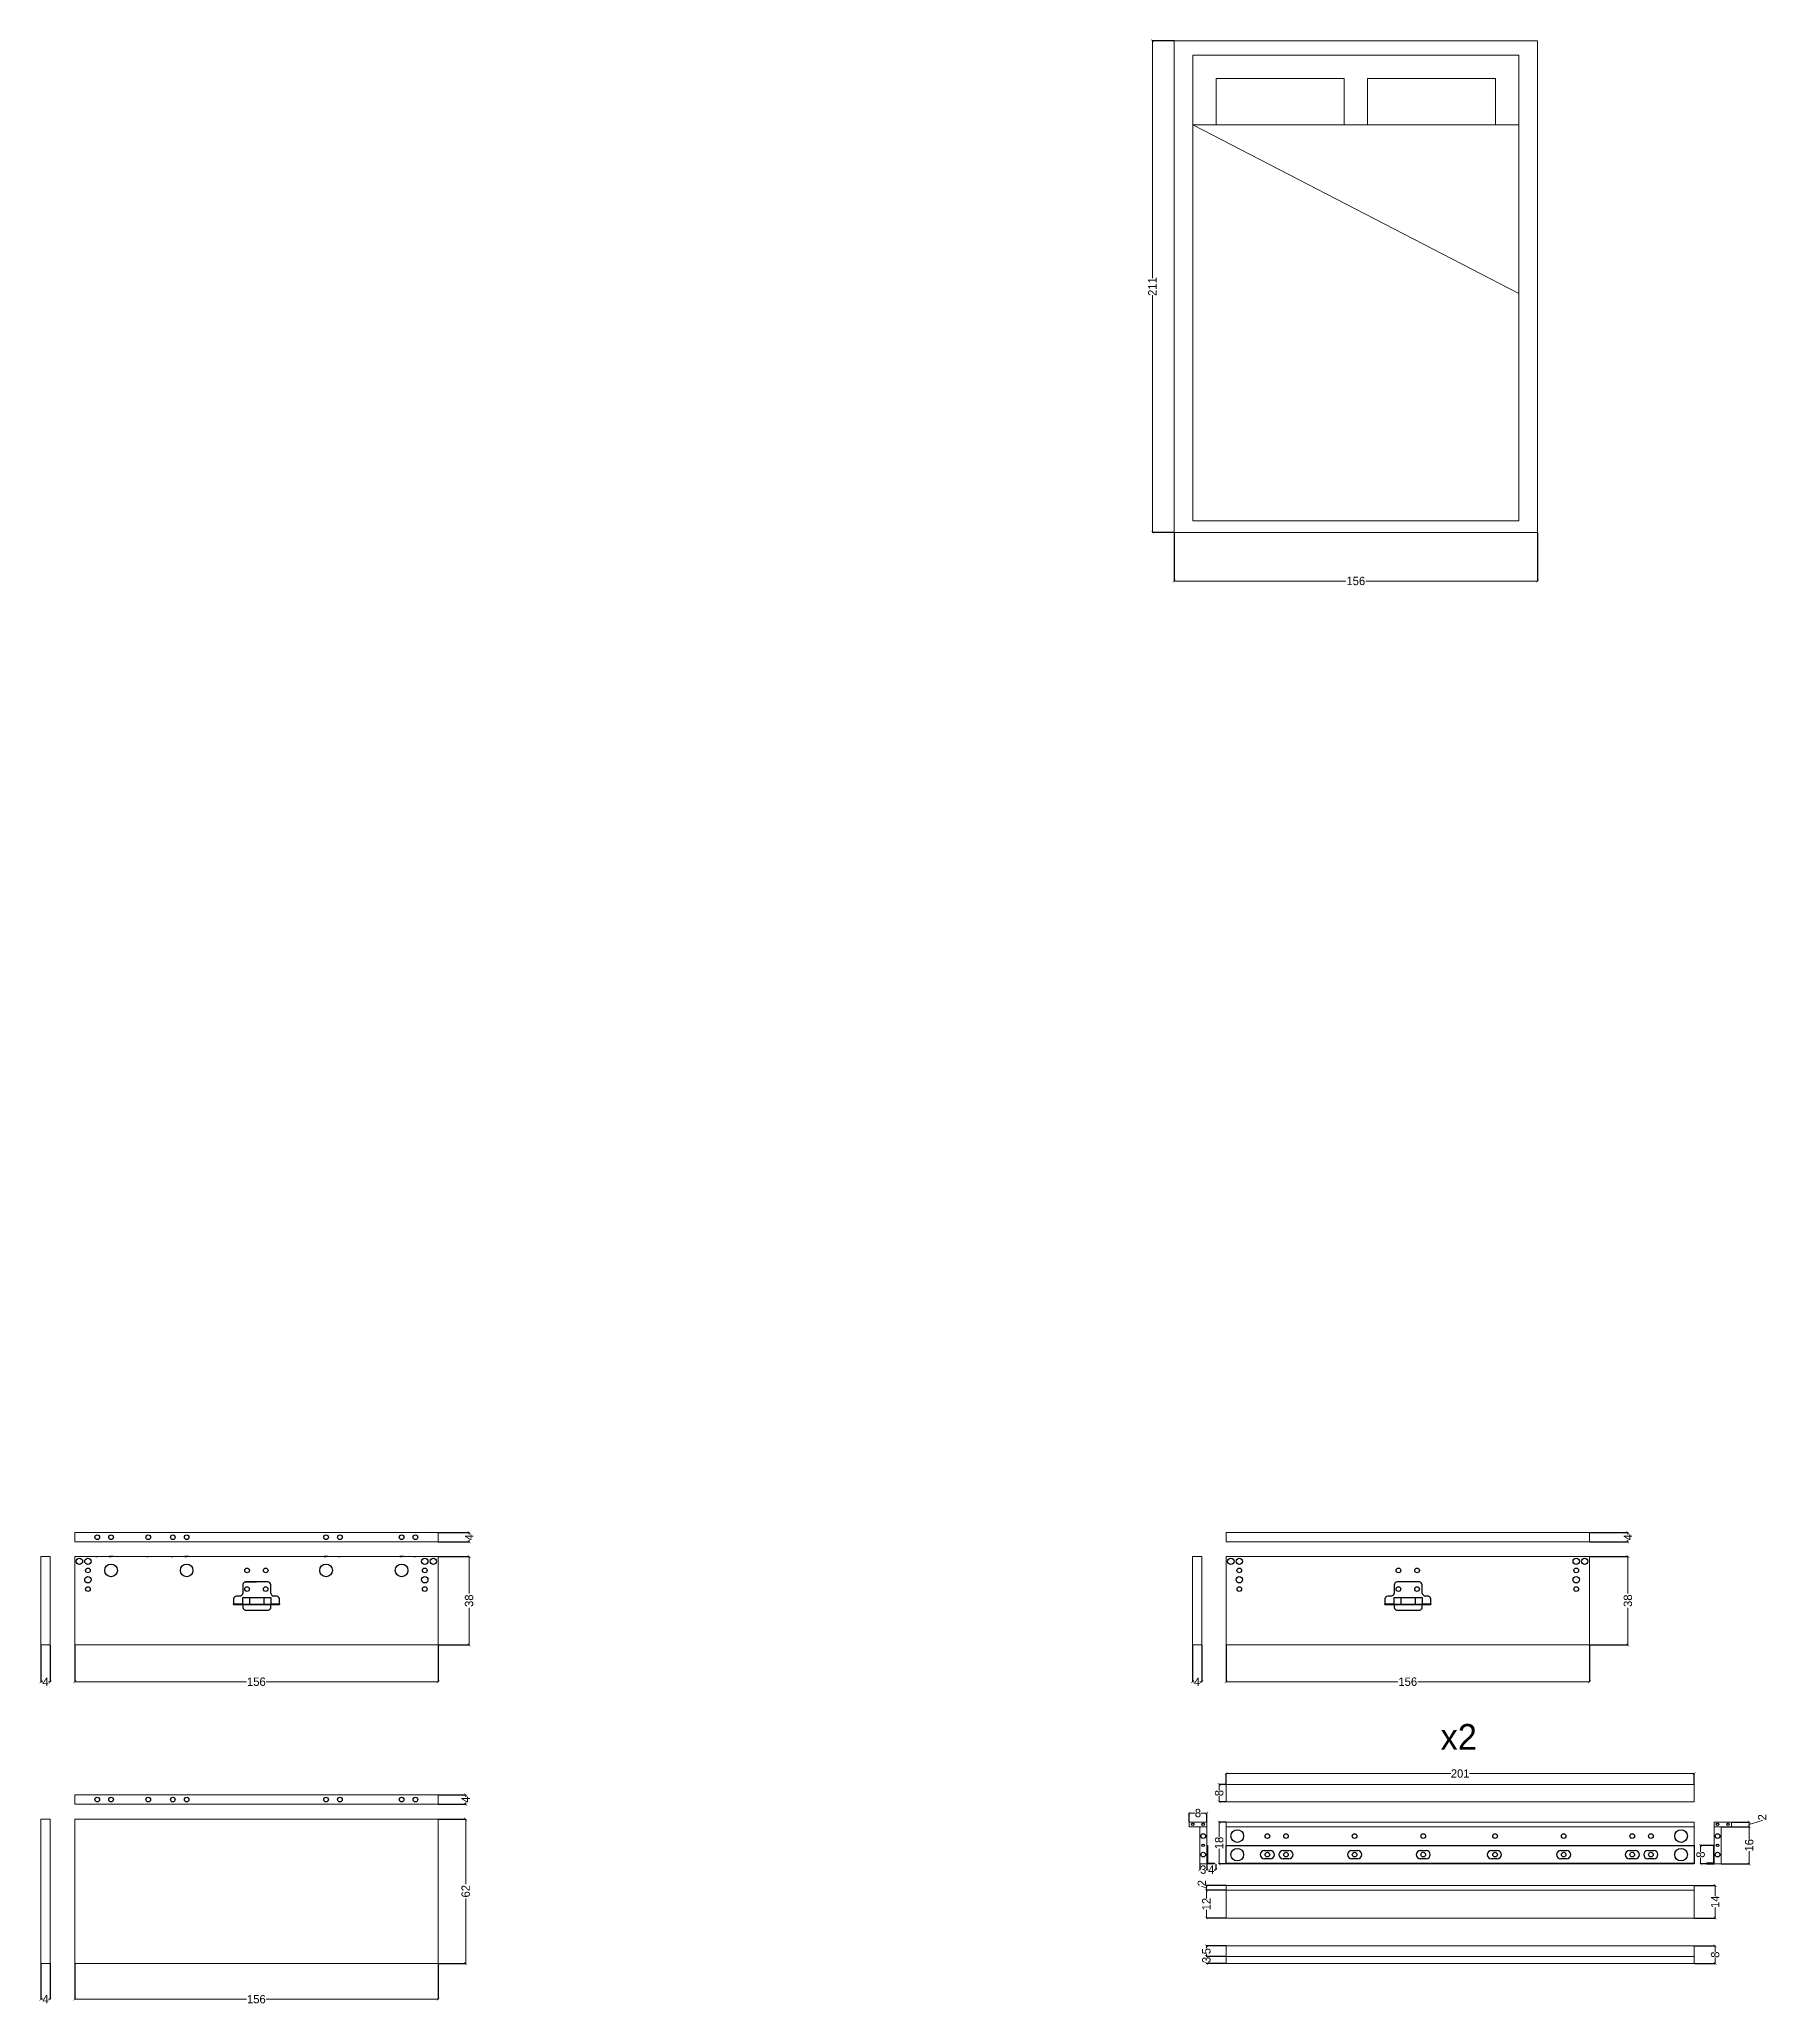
# Model space of a CAD drawing. Header units: inches. Extents: x 212 to 1886, y 195 to 1060.
# Drawn here: x 212 to 954, y 195 to 1039 of the extents above; entities that cross this region are included whole.
import ezdxf

# ---------------------------------------------------------------- set-up
doc = ezdxf.new("R2010")
doc.units = ezdxf.units.IN
doc.header["$MEASUREMENT"] = 0
doc.layers.get('DEFPOINTS').update_dxf_attribs({"color": 210})
for name, color, linetype, lineweight in [('A-FURN', 8, 'Continuous', 15), ('A-WALL-FULL', 7, 'Continuous', 18), ('Arredi', 3, 'Continuous', 30), ('G-ANNO-TEXT', 3, 'Continuous', 18), ('quota', 4, 'Continuous', 5)]:
    doc.layers.add(name, color=color, linetype=linetype, lineweight=lineweight)
doc.layers.get('0').off()
doc.dimstyles.new('quote', dxfattribs={"dimscale": 0.001, "dimtxt": 3600, "dimasz": 1200, "dimexe": 60, "dimexo": 40, "dimgap": 60, "dimtad": 0, "dimdec": 0, "dimzin": 0, "dimdsep": 46, "dimtxsty": 'Standard', "dimblk": 'ARCHTICK', "dimblk1": 'ARCHTICK', "dimblk2": 'ARCHTICK', "dimcen": 60, "dimclrd": 256, "dimclre": 256, "dimclrt": 256, "dimadec": 0, "dimazin": 0, "dimtfac": 1, "dimtdec": 0, "dimtmove": 1, "dimatfit": 3, "dimldrblk": 'ARCHTICK', "dimfxl": 1, "dimtolj": 1, "dimtzin": 0, "dimlwd": -1, "dimarcsym": 0})

msp = doc.modelspace()

# ---------------------------------------------------------------- texts
at = {"layer": 'quota', "insert": (814.06, 315.14), "char_height": 11.049, "attachment_point": 1}
msp.add_mtext_dynamic_manual_height_columns('x2', width=20.2137, gutter_width=1, heights=[0], dxfattribs=at)

# ---------------------------------------------------------------- blocks, each defined once
blk = doc.blocks.new('_ArchTick')
at = {"color": 0, "linetype": 'ByBlock', "const_width": 0.15}
blk.add_lwpolyline([(-0.5, -0.5), (0.5, 0.5)], dxfattribs=at)
blk = doc.blocks.new('*D9')
at = {"layer": 'DEFPOINTS', "color": 0, "transparency": 16777216}
for p in [(227.64, 212.33), (383.64, 212.33), (383.64, 196.97)]:
    blk.add_point(p, dxfattribs=at)
at = {"layer": 'G-ANNO-TEXT', "lineweight": -2, "transparency": 16777216}
for p, q in [((227.64, 212.29), (227.64, 196.91)), ((383.64, 212.29), (383.64, 196.91))]:
    blk.add_line(p, q, dxfattribs=at)
at = {"layer": 'G-ANNO-TEXT', "transparency": 16777216}
for p, q in [((227.64, 196.97), (301.38, 196.97)), ((383.64, 196.97), (309.9, 196.97))]:
    blk.add_line(p, q, dxfattribs=at)
at = {"layer": 'G-ANNO-TEXT', "transparency": 16777216, "xscale": 1.2, "yscale": 1.2, "zscale": 1.2, "rotation": 180}
blk.add_blockref('_ArchTick', (227.64, 196.97), dxfattribs=at)
at = {"layer": 'G-ANNO-TEXT', "transparency": 16777216, "xscale": 1.2, "yscale": 1.2, "zscale": 1.2}
blk.add_blockref('_ArchTick', (383.64, 196.97), dxfattribs=at)
at = {"layer": 'G-ANNO-TEXT', "transparency": 16777216, "insert": (305.64, 196.97), "char_height": 3.6, "attachment_point": 5}
blk.add_mtext('\\A1;156', dxfattribs=at)
blk = doc.blocks.new('*D10')
at = {"layer": 'DEFPOINTS', "color": 0, "transparency": 16777216}
for p in [(383.64, 274.33), (383.64, 212.33), (395.51, 212.33)]:
    blk.add_point(p, dxfattribs=at)
at = {"layer": 'G-ANNO-TEXT', "lineweight": -2, "transparency": 16777216}
for p, q in [((383.68, 274.33), (395.57, 274.33)), ((383.68, 212.33), (395.57, 212.33))]:
    blk.add_line(p, q, dxfattribs=at)
at = {"layer": 'G-ANNO-TEXT', "transparency": 16777216}
for p, q in [((395.51, 274.33), (395.51, 246.39)), ((395.51, 212.33), (395.51, 240.27))]:
    blk.add_line(p, q, dxfattribs=at)
at = {"layer": 'G-ANNO-TEXT', "transparency": 16777216, "xscale": 1.2, "yscale": 1.2, "zscale": 1.2}
for p, rotation in [((395.51, 274.33), 90), ((395.51, 212.33), 270)]:
    blk.add_blockref('_ArchTick', p, dxfattribs=dict(at, rotation=rotation))
at = {"layer": 'G-ANNO-TEXT', "transparency": 16777216, "insert": (395.51, 243.33), "char_height": 3.6, "attachment_point": 5, "rotation": 90}
blk.add_mtext('\\A1;62', dxfattribs=at)
blk = doc.blocks.new('*D11')
at = {"layer": 'DEFPOINTS', "color": 0, "transparency": 16777216}
for p in [(383.64, 284.69), (383.64, 280.69), (395.51, 280.69)]:
    blk.add_point(p, dxfattribs=at)
at = {"layer": 'G-ANNO-TEXT', "lineweight": -2, "transparency": 16777216}
for p, q in [((383.68, 284.69), (395.57, 284.69)), ((383.68, 280.69), (395.57, 280.69))]:
    blk.add_line(p, q, dxfattribs=at)
at = {"layer": 'G-ANNO-TEXT', "transparency": 16777216}
for p, q in [((395.51, 284.69), (395.51, 283.95)), ((395.51, 280.69), (395.51, 281.43))]:
    blk.add_line(p, q, dxfattribs=at)
at = {"layer": 'G-ANNO-TEXT', "transparency": 16777216, "xscale": 1.2, "yscale": 1.2, "zscale": 1.2}
for p, rotation in [((395.51, 284.69), 90), ((395.51, 280.69), 270)]:
    blk.add_blockref('_ArchTick', p, dxfattribs=dict(at, rotation=rotation))
at = {"layer": 'G-ANNO-TEXT', "transparency": 16777216, "insert": (395.51, 282.69), "char_height": 3.6, "attachment_point": 5, "rotation": 90}
blk.add_mtext('\\A1;4', dxfattribs=at)
blk = doc.blocks.new('*D12')
at = {"layer": 'DEFPOINTS', "color": 0, "transparency": 16777216}
for p in [(213.12, 212.33), (217.12, 212.33), (217.12, 196.97)]:
    blk.add_point(p, dxfattribs=at)
at = {"layer": 'G-ANNO-TEXT', "lineweight": -2, "transparency": 16777216}
for p, q in [((213.12, 212.29), (213.12, 196.91)), ((217.12, 212.29), (217.12, 196.91))]:
    blk.add_line(p, q, dxfattribs=at)
at = {"layer": 'G-ANNO-TEXT', "transparency": 16777216}
for p, q in [((213.12, 196.97), (213.86, 196.97)), ((217.12, 196.97), (216.38, 196.97))]:
    blk.add_line(p, q, dxfattribs=at)
at = {"layer": 'G-ANNO-TEXT', "transparency": 16777216, "xscale": 1.2, "yscale": 1.2, "zscale": 1.2, "rotation": 180}
blk.add_blockref('_ArchTick', (213.12, 196.97), dxfattribs=at)
at = {"layer": 'G-ANNO-TEXT', "transparency": 16777216, "xscale": 1.2, "yscale": 1.2, "zscale": 1.2}
blk.add_blockref('_ArchTick', (217.12, 196.97), dxfattribs=at)
at = {"layer": 'G-ANNO-TEXT', "transparency": 16777216, "insert": (215.12, 196.97), "char_height": 3.6, "attachment_point": 5}
blk.add_mtext('\\A1;4', dxfattribs=at)
blk = doc.blocks.new('*D13')
at = {"layer": 'DEFPOINTS', "color": 0, "transparency": 16777216}
for p in [(227.64, 349.13), (383.64, 349.13), (383.64, 333.31)]:
    blk.add_point(p, dxfattribs=at)
at = {"layer": 'G-ANNO-TEXT', "lineweight": -2, "transparency": 16777216}
for p, q in [((227.64, 349.09), (227.64, 333.25)), ((383.64, 349.09), (383.64, 333.25))]:
    blk.add_line(p, q, dxfattribs=at)
at = {"layer": 'G-ANNO-TEXT', "transparency": 16777216}
for p, q in [((227.64, 333.31), (301.38, 333.31)), ((383.64, 333.31), (309.9, 333.31))]:
    blk.add_line(p, q, dxfattribs=at)
at = {"layer": 'G-ANNO-TEXT', "transparency": 16777216, "xscale": 1.2, "yscale": 1.2, "zscale": 1.2, "rotation": 180}
blk.add_blockref('_ArchTick', (227.64, 333.31), dxfattribs=at)
at = {"layer": 'G-ANNO-TEXT', "transparency": 16777216, "xscale": 1.2, "yscale": 1.2, "zscale": 1.2}
blk.add_blockref('_ArchTick', (383.64, 333.31), dxfattribs=at)
at = {"layer": 'G-ANNO-TEXT', "transparency": 16777216, "insert": (305.64, 333.31), "char_height": 3.6, "attachment_point": 5}
blk.add_mtext('\\A1;156', dxfattribs=at)
blk = doc.blocks.new('*D14')
at = {"layer": 'DEFPOINTS', "color": 0, "transparency": 16777216}
for p in [(213.17, 349.13), (217.17, 349.13), (217.17, 333.31)]:
    blk.add_point(p, dxfattribs=at)
at = {"layer": 'G-ANNO-TEXT', "lineweight": -2, "transparency": 16777216}
for p, q in [((213.17, 349.09), (213.17, 333.25)), ((217.17, 349.09), (217.17, 333.25))]:
    blk.add_line(p, q, dxfattribs=at)
at = {"layer": 'G-ANNO-TEXT', "transparency": 16777216}
for p, q in [((213.17, 333.31), (213.91, 333.31)), ((217.17, 333.31), (216.43, 333.31))]:
    blk.add_line(p, q, dxfattribs=at)
at = {"layer": 'G-ANNO-TEXT', "transparency": 16777216, "xscale": 1.2, "yscale": 1.2, "zscale": 1.2, "rotation": 180}
blk.add_blockref('_ArchTick', (213.17, 333.31), dxfattribs=at)
at = {"layer": 'G-ANNO-TEXT', "transparency": 16777216, "xscale": 1.2, "yscale": 1.2, "zscale": 1.2}
blk.add_blockref('_ArchTick', (217.17, 333.31), dxfattribs=at)
at = {"layer": 'G-ANNO-TEXT', "transparency": 16777216, "insert": (215.17, 333.31), "char_height": 3.6, "attachment_point": 5}
blk.add_mtext('\\A1;4', dxfattribs=at)
blk = doc.blocks.new('*D15')
at = {"layer": 'DEFPOINTS', "color": 0, "transparency": 16777216}
for p in [(383.64, 387.13), (383.64, 349.13), (396.97, 349.13)]:
    blk.add_point(p, dxfattribs=at)
at = {"layer": 'G-ANNO-TEXT', "lineweight": -2, "transparency": 16777216}
for p, q in [((383.68, 387.13), (397.03, 387.13)), ((383.68, 349.13), (397.03, 349.13))]:
    blk.add_line(p, q, dxfattribs=at)
at = {"layer": 'G-ANNO-TEXT', "transparency": 16777216}
for p, q in [((396.97, 387.13), (396.97, 371.19)), ((396.97, 349.13), (396.97, 365.07))]:
    blk.add_line(p, q, dxfattribs=at)
at = {"layer": 'G-ANNO-TEXT', "transparency": 16777216, "xscale": 1.2, "yscale": 1.2, "zscale": 1.2}
for p, rotation in [((396.97, 387.13), 90), ((396.97, 349.13), 270)]:
    blk.add_blockref('_ArchTick', p, dxfattribs=dict(at, rotation=rotation))
at = {"layer": 'G-ANNO-TEXT', "transparency": 16777216, "insert": (396.97, 368.13), "char_height": 3.6, "attachment_point": 5, "rotation": 90}
blk.add_mtext('\\A1;38', dxfattribs=at)
blk = doc.blocks.new('*D16')
at = {"layer": 'DEFPOINTS', "color": 0, "transparency": 16777216}
for p in [(383.64, 397.37), (383.64, 393.37), (396.97, 393.37)]:
    blk.add_point(p, dxfattribs=at)
at = {"layer": 'G-ANNO-TEXT', "lineweight": -2, "transparency": 16777216}
for p, q in [((383.68, 397.37), (397.03, 397.37)), ((383.68, 393.37), (397.03, 393.37))]:
    blk.add_line(p, q, dxfattribs=at)
at = {"layer": 'G-ANNO-TEXT', "transparency": 16777216}
for p, q in [((396.97, 397.37), (396.97, 396.63)), ((396.97, 393.37), (396.97, 394.11))]:
    blk.add_line(p, q, dxfattribs=at)
at = {"layer": 'G-ANNO-TEXT', "transparency": 16777216, "xscale": 1.2, "yscale": 1.2, "zscale": 1.2}
for p, rotation in [((396.97, 397.37), 90), ((396.97, 393.37), 270)]:
    blk.add_blockref('_ArchTick', p, dxfattribs=dict(at, rotation=rotation))
at = {"layer": 'G-ANNO-TEXT', "transparency": 16777216, "insert": (396.97, 395.37), "char_height": 3.6, "attachment_point": 5, "rotation": 90}
blk.add_mtext('\\A1;4', dxfattribs=at)
blk = doc.blocks.new('*D17')
at = {"layer": 'DEFPOINTS', "color": 0, "transparency": 16777216}
for p in [(721.98, 349.13), (877.98, 349.13), (877.98, 333.31)]:
    blk.add_point(p, dxfattribs=at)
at = {"layer": 'G-ANNO-TEXT', "lineweight": -2, "transparency": 16777216}
for p, q in [((721.98, 349.09), (721.98, 333.25)), ((877.98, 349.09), (877.98, 333.25))]:
    blk.add_line(p, q, dxfattribs=at)
at = {"layer": 'G-ANNO-TEXT', "transparency": 16777216}
for p, q in [((721.98, 333.31), (795.72, 333.31)), ((877.98, 333.31), (804.24, 333.31))]:
    blk.add_line(p, q, dxfattribs=at)
at = {"layer": 'G-ANNO-TEXT', "transparency": 16777216, "xscale": 1.2, "yscale": 1.2, "zscale": 1.2, "rotation": 180}
blk.add_blockref('_ArchTick', (721.98, 333.31), dxfattribs=at)
at = {"layer": 'G-ANNO-TEXT', "transparency": 16777216, "xscale": 1.2, "yscale": 1.2, "zscale": 1.2}
blk.add_blockref('_ArchTick', (877.98, 333.31), dxfattribs=at)
at = {"layer": 'G-ANNO-TEXT', "transparency": 16777216, "insert": (799.98, 333.31), "char_height": 3.6, "attachment_point": 5}
blk.add_mtext('\\A1;156', dxfattribs=at)
blk = doc.blocks.new('*D18')
at = {"layer": 'DEFPOINTS', "color": 0, "transparency": 16777216}
for p in [(707.51, 349.13), (711.51, 349.13), (711.51, 333.31)]:
    blk.add_point(p, dxfattribs=at)
at = {"layer": 'G-ANNO-TEXT', "lineweight": -2, "transparency": 16777216}
for p, q in [((707.51, 349.09), (707.51, 333.25)), ((711.51, 349.09), (711.51, 333.25))]:
    blk.add_line(p, q, dxfattribs=at)
at = {"layer": 'G-ANNO-TEXT', "transparency": 16777216}
for p, q in [((707.51, 333.31), (708.25, 333.31)), ((711.51, 333.31), (710.77, 333.31))]:
    blk.add_line(p, q, dxfattribs=at)
at = {"layer": 'G-ANNO-TEXT', "transparency": 16777216, "xscale": 1.2, "yscale": 1.2, "zscale": 1.2, "rotation": 180}
blk.add_blockref('_ArchTick', (707.51, 333.31), dxfattribs=at)
at = {"layer": 'G-ANNO-TEXT', "transparency": 16777216, "xscale": 1.2, "yscale": 1.2, "zscale": 1.2}
blk.add_blockref('_ArchTick', (711.51, 333.31), dxfattribs=at)
at = {"layer": 'G-ANNO-TEXT', "transparency": 16777216, "insert": (709.51, 333.31), "char_height": 3.6, "attachment_point": 5}
blk.add_mtext('\\A1;4', dxfattribs=at)
blk = doc.blocks.new('*D19')
at = {"layer": 'DEFPOINTS', "color": 0, "transparency": 16777216}
for p in [(877.98, 387.13), (877.98, 349.13), (894.48, 349.13)]:
    blk.add_point(p, dxfattribs=at)
at = {"layer": 'G-ANNO-TEXT', "lineweight": -2, "transparency": 16777216}
for p, q in [((878.02, 387.13), (894.54, 387.13)), ((878.02, 349.13), (894.54, 349.13))]:
    blk.add_line(p, q, dxfattribs=at)
at = {"layer": 'G-ANNO-TEXT', "transparency": 16777216}
for p, q in [((894.48, 387.13), (894.48, 371.19)), ((894.48, 349.13), (894.48, 365.07))]:
    blk.add_line(p, q, dxfattribs=at)
at = {"layer": 'G-ANNO-TEXT', "transparency": 16777216, "xscale": 1.2, "yscale": 1.2, "zscale": 1.2}
for p, rotation in [((894.48, 387.13), 90), ((894.48, 349.13), 270)]:
    blk.add_blockref('_ArchTick', p, dxfattribs=dict(at, rotation=rotation))
at = {"layer": 'G-ANNO-TEXT', "transparency": 16777216, "insert": (894.48, 368.13), "char_height": 3.6, "attachment_point": 5, "rotation": 90}
blk.add_mtext('\\A1;38', dxfattribs=at)
blk = doc.blocks.new('*D20')
at = {"layer": 'DEFPOINTS', "color": 0, "transparency": 16777216}
for p in [(877.98, 397.37), (877.98, 393.37), (894.48, 393.37)]:
    blk.add_point(p, dxfattribs=at)
at = {"layer": 'G-ANNO-TEXT', "lineweight": -2, "transparency": 16777216}
for p, q in [((878.02, 397.37), (894.54, 397.37)), ((878.02, 393.37), (894.54, 393.37))]:
    blk.add_line(p, q, dxfattribs=at)
at = {"layer": 'G-ANNO-TEXT', "transparency": 16777216}
for p, q in [((894.48, 397.37), (894.48, 396.63)), ((894.48, 393.37), (894.48, 394.11))]:
    blk.add_line(p, q, dxfattribs=at)
at = {"layer": 'G-ANNO-TEXT', "transparency": 16777216, "xscale": 1.2, "yscale": 1.2, "zscale": 1.2}
for p, rotation in [((894.48, 397.37), 90), ((894.48, 393.37), 270)]:
    blk.add_blockref('_ArchTick', p, dxfattribs=dict(at, rotation=rotation))
at = {"layer": 'G-ANNO-TEXT', "transparency": 16777216, "insert": (894.48, 395.37), "char_height": 3.6, "attachment_point": 5, "rotation": 90}
blk.add_mtext('\\A1;4', dxfattribs=at)
blk = doc.blocks.new('*D21')
at = {"layer": 'DEFPOINTS', "color": 0, "transparency": 16777216}
for p in [(922.98, 219.83), (922.98, 212.33), (931.95, 212.33)]:
    blk.add_point(p, dxfattribs=at)
at = {"layer": 'G-ANNO-TEXT', "lineweight": -2, "transparency": 16777216}
for p, q in [((923.02, 219.83), (932.01, 219.83)), ((923.02, 212.33), (932.01, 212.33))]:
    blk.add_line(p, q, dxfattribs=at)
at = {"layer": 'G-ANNO-TEXT', "transparency": 16777216}
for p, q in [((931.95, 219.83), (931.95, 217.34)), ((931.95, 212.33), (931.95, 214.82))]:
    blk.add_line(p, q, dxfattribs=at)
at = {"layer": 'G-ANNO-TEXT', "transparency": 16777216, "xscale": 1.2, "yscale": 1.2, "zscale": 1.2}
for p, rotation in [((931.95, 219.83), 90), ((931.95, 212.33), 270)]:
    blk.add_blockref('_ArchTick', p, dxfattribs=dict(at, rotation=rotation))
at = {"layer": 'G-ANNO-TEXT', "transparency": 16777216, "insert": (931.95, 216.08), "char_height": 3.6, "attachment_point": 5, "rotation": 90}
blk.add_mtext('\\A1;8', dxfattribs=at)
blk = doc.blocks.new('*D22')
at = {"layer": 'DEFPOINTS', "color": 0, "transparency": 16777216}
for p in [(721.98, 219.83), (713.51, 215.33), (721.98, 215.33)]:
    blk.add_point(p, dxfattribs=at)
at = {"layer": 'G-ANNO-TEXT', "lineweight": -2, "transparency": 16777216}
for p, q in [((721.94, 219.83), (713.45, 219.83)), ((721.94, 215.33), (713.45, 215.33))]:
    blk.add_line(p, q, dxfattribs=at)
at = {"layer": 'G-ANNO-TEXT', "transparency": 16777216}
for p, q in [((713.51, 219.83), (713.51, 218.84)), ((713.51, 215.33), (713.51, 216.32))]:
    blk.add_line(p, q, dxfattribs=at)
at = {"layer": 'G-ANNO-TEXT', "transparency": 16777216, "xscale": 1.2, "yscale": 1.2, "zscale": 1.2}
for p, rotation in [((713.51, 219.83), 90), ((713.51, 215.33), 270)]:
    blk.add_blockref('_ArchTick', p, dxfattribs=dict(at, rotation=rotation))
at = {"layer": 'G-ANNO-TEXT', "transparency": 16777216, "insert": (713.51, 217.58), "char_height": 3.6, "attachment_point": 5, "rotation": 90}
blk.add_mtext('\\A1;5', dxfattribs=at)
blk = doc.blocks.new('*D23')
at = {"layer": 'DEFPOINTS', "color": 0, "transparency": 16777216}
for p in [(713.51, 212.33), (721.98, 215.33), (721.98, 212.33)]:
    blk.add_point(p, dxfattribs=at)
at = {"layer": 'G-ANNO-TEXT', "lineweight": -2, "transparency": 16777216}
for p, q in [((721.94, 215.33), (713.45, 215.33)), ((721.94, 212.33), (713.45, 212.33))]:
    blk.add_line(p, q, dxfattribs=at)
at = {"layer": 'G-ANNO-TEXT', "transparency": 16777216}
for p, q in [((713.51, 215.33), (713.51, 215.09)), ((713.51, 212.33), (713.51, 212.57))]:
    blk.add_line(p, q, dxfattribs=at)
at = {"layer": 'G-ANNO-TEXT', "transparency": 16777216, "xscale": 1.2, "yscale": 1.2, "zscale": 1.2}
for p, rotation in [((713.51, 215.33), 90), ((713.51, 212.33), 270)]:
    blk.add_blockref('_ArchTick', p, dxfattribs=dict(at, rotation=rotation))
at = {"layer": 'G-ANNO-TEXT', "transparency": 16777216, "insert": (713.51, 213.83), "char_height": 3.6, "attachment_point": 5, "rotation": 90}
blk.add_mtext('\\A1;3', dxfattribs=at)
blk = doc.blocks.new('*D24')
at = {"layer": 'DEFPOINTS', "color": 0, "transparency": 16777216}
for p in [(713.51, 243.82), (721.98, 243.82), (721.98, 231.82)]:
    blk.add_point(p, dxfattribs=at)
at = {"layer": 'G-ANNO-TEXT', "lineweight": -2, "transparency": 16777216}
for p, q in [((721.94, 243.82), (713.45, 243.82)), ((721.94, 231.82), (713.45, 231.82))]:
    blk.add_line(p, q, dxfattribs=at)
at = {"layer": 'G-ANNO-TEXT', "transparency": 16777216}
for p, q in [((713.51, 243.82), (713.51, 240.28)), ((713.51, 231.82), (713.51, 235.36))]:
    blk.add_line(p, q, dxfattribs=at)
at = {"layer": 'G-ANNO-TEXT', "transparency": 16777216, "xscale": 1.2, "yscale": 1.2, "zscale": 1.2}
for p, rotation in [((713.51, 243.82), 90), ((713.51, 231.82), 270)]:
    blk.add_blockref('_ArchTick', p, dxfattribs=dict(at, rotation=rotation))
at = {"layer": 'G-ANNO-TEXT', "transparency": 16777216, "insert": (713.51, 237.82), "char_height": 3.6, "attachment_point": 5, "rotation": 90}
blk.add_mtext('\\A1;12', dxfattribs=at)
blk = doc.blocks.new('*D25')
at = {"layer": 'DEFPOINTS', "color": 0, "transparency": 16777216}
for p in [(721.98, 245.82), (713.51, 243.82), (721.98, 243.82)]:
    blk.add_point(p, dxfattribs=at)
at = {"layer": 'G-ANNO-TEXT', "transparency": 16777216}
for p, q in [((711.56, 245.41), (711.56, 245.53)), ((713.51, 244.82), (711.56, 245.41)), ((713.51, 245.82), (713.51, 243.82))]:
    blk.add_line(p, q, dxfattribs=at)
at = {"layer": 'G-ANNO-TEXT', "lineweight": -2, "transparency": 16777216}
for p, q in [((721.94, 245.82), (713.45, 245.82)), ((721.94, 243.82), (713.45, 243.82))]:
    blk.add_line(p, q, dxfattribs=at)
at = {"layer": 'G-ANNO-TEXT', "transparency": 16777216, "xscale": 1.2, "yscale": 1.2, "zscale": 1.2}
for p, rotation in [((713.51, 245.82), 90), ((713.51, 243.82), 270)]:
    blk.add_blockref('_ArchTick', p, dxfattribs=dict(at, rotation=rotation))
at = {"layer": 'G-ANNO-TEXT', "transparency": 16777216, "insert": (711.56, 246.79), "char_height": 3.6, "attachment_point": 5, "rotation": 90}
blk.add_mtext('\\A1;2', dxfattribs=at)
blk = doc.blocks.new('*D26')
at = {"layer": 'DEFPOINTS', "color": 0, "transparency": 16777216}
for p in [(922.98, 245.82), (922.98, 231.82), (931.95, 231.82)]:
    blk.add_point(p, dxfattribs=at)
at = {"layer": 'G-ANNO-TEXT', "lineweight": -2, "transparency": 16777216}
for p, q in [((923.02, 245.82), (932.01, 245.82)), ((923.02, 231.82), (932.01, 231.82))]:
    blk.add_line(p, q, dxfattribs=at)
at = {"layer": 'G-ANNO-TEXT', "transparency": 16777216}
for p, q in [((931.95, 245.82), (931.95, 241.28)), ((931.95, 231.82), (931.95, 236.36))]:
    blk.add_line(p, q, dxfattribs=at)
at = {"layer": 'G-ANNO-TEXT', "transparency": 16777216, "xscale": 1.2, "yscale": 1.2, "zscale": 1.2}
for p, rotation in [((931.95, 245.82), 90), ((931.95, 231.82), 270)]:
    blk.add_blockref('_ArchTick', p, dxfattribs=dict(at, rotation=rotation))
at = {"layer": 'G-ANNO-TEXT', "transparency": 16777216, "insert": (931.95, 238.82), "char_height": 3.6, "attachment_point": 5, "rotation": 90}
blk.add_mtext('\\A1;14', dxfattribs=at)
blk = doc.blocks.new('*D27')
at = {"layer": 'DEFPOINTS', "color": 0, "transparency": 16777216}
for p in [(938.97, 273.05), (938.97, 271.05), (946.58, 271.05)]:
    blk.add_point(p, dxfattribs=at)
at = {"layer": 'G-ANNO-TEXT', "lineweight": -2, "transparency": 16777216}
for p, q in [((939.01, 273.05), (946.64, 273.05)), ((939.01, 271.05), (946.64, 271.05))]:
    blk.add_line(p, q, dxfattribs=at)
at = {"layer": 'G-ANNO-TEXT', "transparency": 16777216}
for p, q in [((946.58, 272.05), (952.13, 273.71)), ((946.58, 273.05), (946.58, 271.05)), ((952.13, 273.71), (952.13, 273.83))]:
    blk.add_line(p, q, dxfattribs=at)
at = {"layer": 'G-ANNO-TEXT', "transparency": 16777216, "xscale": 1.2, "yscale": 1.2, "zscale": 1.2}
for p, rotation in [((946.58, 273.05), 90), ((946.58, 271.05), 270)]:
    blk.add_blockref('_ArchTick', p, dxfattribs=dict(at, rotation=rotation))
at = {"layer": 'G-ANNO-TEXT', "transparency": 16777216, "insert": (952.13, 275.09), "char_height": 3.6, "attachment_point": 5, "rotation": 90}
blk.add_mtext('\\A1;2', dxfattribs=at)
blk = doc.blocks.new('*D28')
at = {"layer": 'DEFPOINTS', "color": 0, "transparency": 16777216}
for p in [(934.47, 271.05), (934.47, 255.05), (946.58, 255.05)]:
    blk.add_point(p, dxfattribs=at)
at = {"layer": 'G-ANNO-TEXT', "lineweight": -2, "transparency": 16777216}
for p, q in [((934.51, 271.05), (946.64, 271.05)), ((934.51, 255.05), (946.64, 255.05))]:
    blk.add_line(p, q, dxfattribs=at)
at = {"layer": 'G-ANNO-TEXT', "transparency": 16777216}
for p, q in [((946.58, 271.05), (946.58, 265.51)), ((946.58, 255.05), (946.58, 260.59))]:
    blk.add_line(p, q, dxfattribs=at)
at = {"layer": 'G-ANNO-TEXT', "transparency": 16777216, "xscale": 1.2, "yscale": 1.2, "zscale": 1.2}
for p, rotation in [((946.58, 271.05), 90), ((946.58, 255.05), 270)]:
    blk.add_blockref('_ArchTick', p, dxfattribs=dict(at, rotation=rotation))
at = {"layer": 'G-ANNO-TEXT', "transparency": 16777216, "insert": (946.58, 263.05), "char_height": 3.6, "attachment_point": 5, "rotation": 90}
blk.add_mtext('\\A1;16', dxfattribs=at)
blk = doc.blocks.new('*D29')
at = {"layer": 'DEFPOINTS', "color": 0, "transparency": 16777216}
for p in [(931.17, 263.05), (925.71, 255.05), (931.17, 255.05)]:
    blk.add_point(p, dxfattribs=at)
at = {"layer": 'G-ANNO-TEXT', "lineweight": -2, "transparency": 16777216}
for p, q in [((931.13, 263.05), (925.65, 263.05)), ((931.13, 255.05), (925.65, 255.05))]:
    blk.add_line(p, q, dxfattribs=at)
at = {"layer": 'G-ANNO-TEXT', "transparency": 16777216}
for p, q in [((925.71, 263.05), (925.71, 260.31)), ((925.71, 255.05), (925.71, 257.79))]:
    blk.add_line(p, q, dxfattribs=at)
at = {"layer": 'G-ANNO-TEXT', "transparency": 16777216, "xscale": 1.2, "yscale": 1.2, "zscale": 1.2}
for p, rotation in [((925.71, 263.05), 90), ((925.71, 255.05), 270)]:
    blk.add_blockref('_ArchTick', p, dxfattribs=dict(at, rotation=rotation))
at = {"layer": 'G-ANNO-TEXT', "transparency": 16777216, "insert": (925.71, 259.05), "char_height": 3.6, "attachment_point": 5, "rotation": 90}
blk.add_mtext('\\A1;8', dxfattribs=at)
blk = doc.blocks.new('*D30')
at = {"layer": 'DEFPOINTS', "color": 0, "transparency": 16777216}
for p in [(706.15, 273.05), (713.65, 276.9), (713.65, 273.05)]:
    blk.add_point(p, dxfattribs=at)
at = {"layer": 'G-ANNO-TEXT', "lineweight": -2, "transparency": 16777216}
for p, q in [((706.15, 273.09), (706.15, 276.96)), ((713.65, 273.09), (713.65, 276.96))]:
    blk.add_line(p, q, dxfattribs=at)
at = {"layer": 'G-ANNO-TEXT', "transparency": 16777216}
for p, q in [((706.15, 276.9), (708.64, 276.9)), ((713.65, 276.9), (711.16, 276.9))]:
    blk.add_line(p, q, dxfattribs=at)
at = {"layer": 'G-ANNO-TEXT', "transparency": 16777216, "xscale": 1.2, "yscale": 1.2, "zscale": 1.2, "rotation": 180}
blk.add_blockref('_ArchTick', (706.15, 276.9), dxfattribs=at)
at = {"layer": 'G-ANNO-TEXT', "transparency": 16777216, "xscale": 1.2, "yscale": 1.2, "zscale": 1.2}
blk.add_blockref('_ArchTick', (713.65, 276.9), dxfattribs=at)
at = {"layer": 'G-ANNO-TEXT', "transparency": 16777216, "insert": (709.9, 276.9), "char_height": 3.6, "attachment_point": 5}
blk.add_mtext('\\A1;8', dxfattribs=at)
blk = doc.blocks.new('*D31')
at = {"layer": 'DEFPOINTS', "color": 0, "transparency": 16777216}
for p in [(710.65, 255.05), (713.65, 255.05), (713.65, 252.6)]:
    blk.add_point(p, dxfattribs=at)
at = {"layer": 'G-ANNO-TEXT', "lineweight": -2, "transparency": 16777216}
for p, q in [((710.65, 255.01), (710.65, 252.54)), ((713.65, 255.01), (713.65, 252.54))]:
    blk.add_line(p, q, dxfattribs=at)
at = {"layer": 'G-ANNO-TEXT', "transparency": 16777216}
for p, q in [((710.65, 252.6), (710.89, 252.6)), ((713.65, 252.6), (713.41, 252.6))]:
    blk.add_line(p, q, dxfattribs=at)
at = {"layer": 'G-ANNO-TEXT', "transparency": 16777216, "xscale": 1.2, "yscale": 1.2, "zscale": 1.2, "rotation": 180}
blk.add_blockref('_ArchTick', (710.65, 252.6), dxfattribs=at)
at = {"layer": 'G-ANNO-TEXT', "transparency": 16777216, "xscale": 1.2, "yscale": 1.2, "zscale": 1.2}
blk.add_blockref('_ArchTick', (713.65, 252.6), dxfattribs=at)
at = {"layer": 'G-ANNO-TEXT', "transparency": 16777216, "insert": (712.15, 252.6), "char_height": 3.6, "attachment_point": 5}
blk.add_mtext('\\A1;3', dxfattribs=at)
blk = doc.blocks.new('*D32')
at = {"layer": 'DEFPOINTS', "color": 0, "transparency": 16777216}
for p in [(713.65, 255.05), (717.56, 255.05), (717.56, 252.6)]:
    blk.add_point(p, dxfattribs=at)
at = {"layer": 'G-ANNO-TEXT', "lineweight": -2, "transparency": 16777216}
for p, q in [((713.65, 255.01), (713.65, 252.54)), ((717.56, 255.01), (717.56, 252.54))]:
    blk.add_line(p, q, dxfattribs=at)
at = {"layer": 'G-ANNO-TEXT', "transparency": 16777216}
for p, q in [((713.65, 252.6), (714.34, 252.6)), ((717.56, 252.6), (716.86, 252.6))]:
    blk.add_line(p, q, dxfattribs=at)
at = {"layer": 'G-ANNO-TEXT', "transparency": 16777216, "xscale": 1.2, "yscale": 1.2, "zscale": 1.2, "rotation": 180}
blk.add_blockref('_ArchTick', (713.65, 252.6), dxfattribs=at)
at = {"layer": 'G-ANNO-TEXT', "transparency": 16777216, "xscale": 1.2, "yscale": 1.2, "zscale": 1.2}
blk.add_blockref('_ArchTick', (717.56, 252.6), dxfattribs=at)
at = {"layer": 'G-ANNO-TEXT', "transparency": 16777216, "insert": (715.6, 252.6), "char_height": 3.6, "attachment_point": 5}
blk.add_mtext('\\A1;4', dxfattribs=at)
blk = doc.blocks.new('*D33')
at = {"layer": 'DEFPOINTS', "color": 0, "transparency": 16777216}
for p in [(721.98, 273.05), (719.01, 255.05), (721.98, 255.05)]:
    blk.add_point(p, dxfattribs=at)
at = {"layer": 'G-ANNO-TEXT', "lineweight": -2, "transparency": 16777216}
for p, q in [((721.94, 273.05), (718.95, 273.05)), ((721.94, 255.05), (718.95, 255.05))]:
    blk.add_line(p, q, dxfattribs=at)
at = {"layer": 'G-ANNO-TEXT', "transparency": 16777216}
for p, q in [((719.01, 273.05), (719.01, 266.51)), ((719.01, 255.05), (719.01, 261.59))]:
    blk.add_line(p, q, dxfattribs=at)
at = {"layer": 'G-ANNO-TEXT', "transparency": 16777216, "xscale": 1.2, "yscale": 1.2, "zscale": 1.2}
for p, rotation in [((719.01, 273.05), 90), ((719.01, 255.05), 270)]:
    blk.add_blockref('_ArchTick', p, dxfattribs=dict(at, rotation=rotation))
at = {"layer": 'G-ANNO-TEXT', "transparency": 16777216, "insert": (719.01, 264.05), "char_height": 3.6, "attachment_point": 5, "rotation": 90}
blk.add_mtext('\\A1;18', dxfattribs=at)
blk = doc.blocks.new('*D34')
at = {"layer": 'DEFPOINTS', "color": 0, "transparency": 16777216}
for p in [(721.98, 289.24), (719.01, 281.74), (721.98, 281.74)]:
    blk.add_point(p, dxfattribs=at)
at = {"layer": 'G-ANNO-TEXT', "lineweight": -2, "transparency": 16777216}
for p, q in [((721.94, 289.24), (718.95, 289.24)), ((721.94, 281.74), (718.95, 281.74))]:
    blk.add_line(p, q, dxfattribs=at)
at = {"layer": 'G-ANNO-TEXT', "transparency": 16777216}
for p, q in [((719.01, 289.24), (719.01, 286.75)), ((719.01, 281.74), (719.01, 284.23))]:
    blk.add_line(p, q, dxfattribs=at)
at = {"layer": 'G-ANNO-TEXT', "transparency": 16777216, "xscale": 1.2, "yscale": 1.2, "zscale": 1.2}
for p, rotation in [((719.01, 289.24), 90), ((719.01, 281.74), 270)]:
    blk.add_blockref('_ArchTick', p, dxfattribs=dict(at, rotation=rotation))
at = {"layer": 'G-ANNO-TEXT', "transparency": 16777216, "insert": (719.01, 285.49), "char_height": 3.6, "attachment_point": 5, "rotation": 90}
blk.add_mtext('\\A1;8', dxfattribs=at)
blk = doc.blocks.new('*D35')
at = {"layer": 'DEFPOINTS', "color": 0, "transparency": 16777216}
for p in [(721.98, 289.24), (922.98, 293.86), (922.98, 289.24)]:
    blk.add_point(p, dxfattribs=at)
at = {"layer": 'G-ANNO-TEXT', "lineweight": -2, "transparency": 16777216}
for p, q in [((721.98, 289.28), (721.98, 293.92)), ((922.98, 289.28), (922.98, 293.92))]:
    blk.add_line(p, q, dxfattribs=at)
at = {"layer": 'G-ANNO-TEXT', "transparency": 16777216}
for p, q in [((721.98, 293.86), (818.52, 293.86)), ((922.98, 293.86), (826.44, 293.86))]:
    blk.add_line(p, q, dxfattribs=at)
at = {"layer": 'G-ANNO-TEXT', "transparency": 16777216, "xscale": 1.2, "yscale": 1.2, "zscale": 1.2, "rotation": 180}
blk.add_blockref('_ArchTick', (721.98, 293.86), dxfattribs=at)
at = {"layer": 'G-ANNO-TEXT', "transparency": 16777216, "xscale": 1.2, "yscale": 1.2, "zscale": 1.2}
blk.add_blockref('_ArchTick', (922.98, 293.86), dxfattribs=at)
at = {"layer": 'G-ANNO-TEXT', "transparency": 16777216, "insert": (822.48, 293.86), "char_height": 3.6, "attachment_point": 5}
blk.add_mtext('\\A1;201', dxfattribs=at)
blk = doc.blocks.new('*D37')
at = {"layer": 'DEFPOINTS', "color": 0, "transparency": 16777216}
for p in [(699.67, 827.02), (855.67, 827.02), (855.67, 806.11)]:
    blk.add_point(p, dxfattribs=at)
at = {"layer": 'G-ANNO-TEXT', "lineweight": -2, "transparency": 16777216}
for p, q in [((699.67, 826.98), (699.67, 806.05)), ((855.67, 826.98), (855.67, 806.05))]:
    blk.add_line(p, q, dxfattribs=at)
at = {"layer": 'G-ANNO-TEXT', "transparency": 16777216}
for p, q in [((699.67, 806.11), (773.41, 806.11)), ((855.67, 806.11), (781.93, 806.11))]:
    blk.add_line(p, q, dxfattribs=at)
at = {"layer": 'G-ANNO-TEXT', "transparency": 16777216, "xscale": 1.2, "yscale": 1.2, "zscale": 1.2, "rotation": 180}
blk.add_blockref('_ArchTick', (699.67, 806.11), dxfattribs=at)
at = {"layer": 'G-ANNO-TEXT', "transparency": 16777216, "xscale": 1.2, "yscale": 1.2, "zscale": 1.2}
blk.add_blockref('_ArchTick', (855.67, 806.11), dxfattribs=at)
at = {"layer": 'G-ANNO-TEXT', "transparency": 16777216, "insert": (777.67, 806.11), "char_height": 3.6, "attachment_point": 5}
blk.add_mtext('\\A1;156', dxfattribs=at)
blk = doc.blocks.new('*D59')
at = {"layer": 'DEFPOINTS', "color": 0, "transparency": 16777216}
for p in [(699.67, 1038.13), (690.32, 827.02), (699.67, 827.02)]:
    blk.add_point(p, dxfattribs=at)
at = {"layer": 'G-ANNO-TEXT', "lineweight": -2, "transparency": 16777216}
for p, q in [((699.63, 1038.13), (690.26, 1038.13)), ((699.63, 827.02), (690.26, 827.02))]:
    blk.add_line(p, q, dxfattribs=at)
at = {"layer": 'G-ANNO-TEXT', "transparency": 16777216}
for p, q in [((690.32, 1038.13), (690.32, 936.23)), ((690.32, 827.02), (690.32, 928.91))]:
    blk.add_line(p, q, dxfattribs=at)
at = {"layer": 'G-ANNO-TEXT', "transparency": 16777216, "xscale": 1.2, "yscale": 1.2, "zscale": 1.2}
for p, rotation in [((690.32, 1038.13), 90), ((690.32, 827.02), 270)]:
    blk.add_blockref('_ArchTick', p, dxfattribs=dict(at, rotation=rotation))
at = {"layer": 'G-ANNO-TEXT', "transparency": 16777216, "insert": (690.32, 932.57), "char_height": 3.6, "attachment_point": 5, "rotation": 90}
blk.add_mtext('\\A1;211', dxfattribs=at)

# ---------------------------------------------------------------- dimensions: what is measured, and where the dimension line sits
at = {"layer": 'G-ANNO-TEXT'}
for base, p1, p2, picture, middle in [((690.32, 827.02), (699.67, 1038.13), (699.67, 827.02), '*D59', (690.32, 932.57)), ((396.97, 393.37), (383.64, 397.37), (383.64, 393.37), '*D16', (396.97, 395.37)), ((894.48, 393.37), (877.98, 397.37), (877.98, 393.37), '*D20', (894.48, 395.37)), ((396.97, 349.13), (383.64, 387.13), (383.64, 349.13), '*D15', (396.97, 368.13)), ((894.48, 349.13), (877.98, 387.13), (877.98, 349.13), '*D19', (894.48, 368.13)), ((719.00669964, 281.7407773), (721.97581892, 289.2407773), (721.97581892, 281.7407773), '*D34', (719.00669964, 285.4907773)), ((395.51, 280.69), (383.64, 284.69), (383.64, 280.69), '*D11', (395.51, 282.69)), ((395.51, 212.33), (383.64, 274.33), (383.64, 212.33), '*D10', (395.51, 243.33)), ((719.01, 255.05), (721.98, 273.05), (721.98, 255.05), '*D33', (719.01, 264.05)), ((946.58, 255.05), (934.47, 271.05), (934.47, 255.05), '*D28', (946.58, 263.05)), ((946.58, 271.05), (938.97, 273.05), (938.97, 271.05), '*D27', (952.13, 273.89)), ((925.71, 255.05), (931.17, 263.05), (931.17, 255.05), '*D29', (925.71, 259.05)), ((713.51, 243.82), (721.98, 245.82), (721.98, 243.82), '*D25', (711.56, 245.59)), ((931.95, 231.82), (922.98, 245.82), (922.98, 231.82), '*D26', (931.95, 238.82)), ((713.51, 243.82), (721.98, 231.82), (721.98, 243.82), '*D24', (713.51, 237.82)), ((713.50925249, 215.33001022), (721.97581892, 219.83001022), (721.97581892, 215.33001022), '*D22', (713.50925249, 217.58001022)), ((931.94601917, 212.33001022), (922.97581892, 219.83001022), (922.97581892, 212.33001022), '*D21', (931.94601917, 216.08001022)), ((713.51, 212.33), (721.98, 215.33), (721.98, 212.33), '*D23', (713.51, 213.83))]:
    dim = msp.add_linear_dim(base=base, p1=p1, p2=p2, angle=90, dimstyle='quote', dxfattribs=at)
    dim.commit()
    dim.dimension.update_dxf_attribs({"geometry": picture, "text_midpoint": middle})
for base, p1, p2, picture, middle in [((855.67, 806.11), (699.67, 827.02), (855.67, 827.02), '*D37', (777.67, 806.11)), ((217.17, 333.31), (213.17, 349.13), (217.17, 349.13), '*D14', (215.17, 333.31)), ((383.64, 333.31), (227.64, 349.13), (383.64, 349.13), '*D13', (305.64, 333.31)), ((711.51, 333.31), (707.51, 349.13), (711.51, 349.13), '*D18', (709.51, 333.31)), ((877.98, 333.31), (721.98, 349.13), (877.98, 349.13), '*D17', (799.98, 333.31)), ((922.98, 293.86), (721.98, 289.24), (922.98, 289.24), '*D35', (822.48, 293.86)), ((713.64636208, 276.89710263), (706.14636208, 273.04747805), (713.64636208, 273.04747805), '*D30', (709.89636208, 276.89710263)), ((713.65, 252.6), (710.65, 255.05), (713.65, 255.05), '*D31', (712.15, 252.6)), ((717.56, 252.6), (713.65, 255.05), (717.56, 255.05), '*D32', (715.6, 252.6)), ((217.12, 196.97), (213.12, 212.33), (217.12, 212.33), '*D12', (215.12, 196.97)), ((383.64, 196.97), (227.64, 212.33), (383.64, 212.33), '*D9', (305.64, 196.97))]:
    dim = msp.add_linear_dim(base=base, p1=p1, p2=p2, dimstyle='quote', dxfattribs=at)
    dim.commit()
    dim.dimension.update_dxf_attribs({"geometry": picture, "text_midpoint": middle})

# ---------------------------------------------------------------- linework, layer by layer
at = {"layer": 'A-FURN'}
for p, q in [((699.67, 827.02), (699.67, 1038.13)), ((699.67, 1038.13), (855.67, 1038.13)), ((707.67, 1032.02), (707.67, 832.02)), ((847.67, 1032.02), (707.67, 1032.02)), ((847.67, 832.02), (847.67, 1032.02)), ((855.67, 827.02), (855.67, 1038.13)), ((717.67, 1002.01), (717.67, 1022.01)), ((717.67, 1022.01), (772.67, 1022.01)), ((772.67, 1022.01), (772.67, 1002.01)), ((837.67, 1022.01), (782.67, 1022.01)), ((782.67, 1022.01), (782.67, 1002.01)), ((837.67, 1002.01), (837.67, 1022.01)), ((707.67, 1002.01), (847.67, 1002.01)), ((707.67, 1002.01), (847.67, 929.67)), ((707.67, 832.02), (847.67, 832.02)), ((855.67, 827.02), (699.67, 827.02))]:
    msp.add_line(p, q, dxfattribs=at)
at = {"layer": 'A-WALL-FULL'}
for p, q in [((383.64, 397.37), (227.64, 397.37)), ((227.64, 397.37), (227.64, 393.37)), ((227.64, 397.37), (227.64, 395.37)), ((227.64, 397.37), (227.64, 395.37)), ((383.64, 393.37), (383.64, 397.37)), ((383.64, 397.37), (383.64, 395.37)), ((877.98, 397.37), (721.98, 397.37)), ((721.98, 397.37), (721.98, 393.37)), ((877.98, 393.37), (877.98, 397.37)), ((227.64, 393.37), (383.64, 393.37)), ((721.98, 393.37), (877.98, 393.37)), ((213.17, 349.13), (213.17, 387.13)), ((213.17, 387.13), (217.17, 387.13)), ((217.17, 387.13), (217.17, 349.13)), ((227.64, 387.13), (227.64, 349.13)), ((227.64, 387.13), (383.64, 387.13)), ((383.64, 387.13), (383.64, 349.13)), ((707.51, 349.13), (707.51, 387.13)), ((707.51, 387.13), (711.51, 387.13)), ((711.51, 387.13), (711.51, 349.13)), ((721.98, 387.13), (877.98, 387.13)), ((721.98, 387.13), (721.98, 349.13)), ((877.98, 387.13), (877.98, 349.13)), ((217.17, 349.13), (213.17, 349.13)), ((383.64, 349.13), (227.64, 349.13)), ((711.51, 349.13), (707.51, 349.13)), ((877.98, 349.13), (721.98, 349.13)), ((721.98, 289.24), (721.98, 281.74)), ((922.98, 289.24), (721.98, 289.24)), ((922.98, 286.24), (922.98, 289.24)), ((383.64, 284.69), (227.64, 284.69)), ((227.64, 284.69), (227.64, 280.69)), ((227.64, 284.69), (227.64, 282.69)), ((227.64, 284.69), (227.64, 282.69)), ((227.64, 280.69), (383.64, 280.69)), ((383.64, 280.69), (383.64, 284.69)), ((383.64, 284.69), (383.64, 282.69)), ((721.98, 281.74), (922.98, 281.74)), ((922.98, 281.74), (922.98, 286.24)), ((213.12, 212.33), (213.17, 274.33)), ((213.17, 274.33), (217.17, 274.33)), ((217.17, 274.33), (217.05, 212.33)), ((227.64, 212.33), (227.64, 274.33)), ((383.64, 274.33), (227.64, 274.33)), ((383.64, 212.33), (383.64, 274.33)), ((706.15, 271.05), (706.15, 273.05)), ((706.15, 273.05), (713.65, 273.05)), ((706.15, 273.05), (706.15, 272.05)), ((710.65, 271.05), (706.15, 271.05)), ((710.65, 255.05), (710.65, 271.05)), ((710.65, 271.05), (713.65, 271.05)), ((713.65, 273.05), (713.65, 255.05)), ((713.65, 273.05), (713.65, 272.05)), ((721.98, 273.05), (922.98, 273.05)), ((721.98, 273.05), (721.98, 255.05)), ((721.98, 273.05), (721.98, 271.05)), ((721.98, 273.05), (822.03, 273.05)), ((721.98, 271.05), (922.98, 271.05)), ((721.98, 271.05), (721.98, 263.05)), ((922.98, 271.05), (920.98, 271.05)), ((922.98, 255.05), (922.98, 273.05)), ((931.47, 273.05), (931.47, 255.05)), ((938.97, 273.05), (931.47, 273.05)), ((931.47, 273.05), (931.47, 272.05)), ((934.47, 271.05), (931.47, 271.05)), ((934.47, 255.05), (934.47, 271.05)), ((934.47, 271.05), (938.97, 271.05)), ((938.97, 271.05), (938.97, 273.05)), ((938.97, 273.05), (938.97, 272.05)), ((713.65, 255.05), (710.65, 255.05)), ((713.65, 255.05), (712.15, 255.05)), ((721.98, 255.05), (922.98, 255.05)), ((931.47, 255.05), (934.47, 255.05)), ((931.47, 255.05), (932.97, 255.05)), ((721.98, 245.82), (922.98, 245.82)), ((721.98, 245.82), (721.98, 231.82)), ((721.98, 245.82), (721.98, 243.82)), ((922.98, 231.82), (922.98, 245.82)), ((721.98, 243.82), (922.98, 243.82)), ((922.98, 243.82), (920.98, 243.82)), ((721.98, 231.82), (922.98, 231.82)), ((721.98, 219.83), (721.98, 212.33)), ((922.98, 219.83), (721.98, 219.83)), ((922.98, 212.33), (922.98, 219.83)), ((217.12, 212.33), (213.12, 212.33)), ((227.64, 212.33), (383.64, 212.33)), ((721.98, 215.33), (922.98, 215.33)), ((721.98, 212.33), (922.98, 212.33))]:
    msp.add_line(p, q, dxfattribs=at)
at = {"layer": 'A-WALL-FULL', "color": 0}
msp.add_line((721.98, 255.05), (721.98, 255.35), dxfattribs=at)
at = {"layer": 'Arredi', "color": 2}
for p, q in [((236.74, 387.13), (237.33, 387.13)), ((244.1, 387.13), (242.44, 387.13)), ((242.44, 387.13), (243.27, 387.13)), ((258.64, 387.13), (259.22, 387.13)), ((269.19, 387.13), (269.78, 387.13)), ((276.55, 387.13), (274.89, 387.13)), ((274.89, 387.13), (275.72, 387.13)), ((336.39, 387.13), (334.73, 387.13)), ((334.73, 387.13), (335.56, 387.13)), ((340.91, 387.13), (341.5, 387.13)), ((368.84, 387.13), (367.18, 387.13)), ((367.18, 387.13), (368.01, 387.13)), ((373.36, 387.13), (373.95, 387.13)), ((301.04, 376.27), (305.64, 376.27)), ((713.65, 263.05), (713.95, 263.05)), ((713.95, 263.05), (713.95, 255.35)), ((721.98, 255.05), (721.98, 263.05)), ((721.98, 263.05), (922.98, 263.05)), ((922.98, 263.05), (922.98, 255.05)), ((931.47, 263.05), (931.17, 263.05)), ((931.17, 263.05), (931.17, 255.35)), ((716.95, 255.05), (713.65, 255.05)), ((713.95, 255.35), (716.95, 255.35)), ((716.95, 255.35), (716.95, 255.05)), ((721.98, 255.35), (922.98, 255.35)), ((922.98, 255.05), (721.98, 255.05)), ((738.45, 260.85), (740.95, 260.85)), ((740.95, 257.25), (738.45, 257.25)), ((746.45, 260.85), (748.95, 260.85)), ((748.95, 257.25), (746.45, 257.25)), ((775.89, 260.85), (778.39, 260.85)), ((778.39, 257.25), (775.89, 257.25)), ((805.36, 260.85), (807.86, 260.85)), ((807.86, 257.25), (805.36, 257.25)), ((835.87, 260.85), (838.37, 260.85)), ((838.37, 257.25), (835.87, 257.25)), ((865.66, 260.85), (868.16, 260.85)), ((868.16, 257.25), (865.66, 257.25)), ((895.1, 260.85), (897.6, 260.85)), ((897.6, 257.25), (895.1, 257.25)), ((903.1, 260.85), (905.6, 260.85)), ((905.6, 257.25), (903.1, 257.25)), ((931.17, 255.35), (928.17, 255.35)), ((928.17, 255.35), (928.17, 255.05)), ((928.17, 255.05), (931.47, 255.05))]:
    msp.add_line(p, q, dxfattribs=at)
for points in [[(299.85, 375.1), (299.85, 371.21)], [(310.63, 376.27), (301.04, 376.27)], [(311.85, 371.24), (311.85, 375.01)], [(794.18, 375.1), (794.18, 371.21)], [(804.96, 376.27), (795.38, 376.27)], [(806.18, 371.24), (806.18, 375.01)], [(295.8, 368.95), (295.8, 366.47), (315.51, 366.47), (315.51, 369.09)], [(298.77, 370.14), (297.11, 370.14)], [(299.85, 366.47), (299.85, 365.17)], [(300.87, 364.06), (310.88, 364.06)], [(311.85, 365.01), (311.85, 366.47)], [(314.39, 370.14), (312.8, 370.14)], [(790.13, 368.95), (790.13, 366.47), (809.85, 366.47), (809.85, 369.09)], [(793.11, 370.14), (791.44, 370.14)], [(794.18, 366.47), (794.18, 365.17)], [(795.21, 364.06), (805.22, 364.06)], [(806.18, 365.01), (806.18, 366.47)], [(808.72, 370.14), (807.13, 370.14)]]:
    msp.add_lwpolyline(points, dxfattribs=at)
for points in [[(295.8, 366.47), (295.8, 366.82), (299.85, 366.82), (299.85, 366.47)], [(299.85, 366.47), (299.85, 369.57), (311.85, 369.57), (311.85, 366.47)], [(299.85, 366.47), (299.85, 369.57), (302.7, 369.57), (302.7, 366.47)], [(309, 366.43), (309, 369.53), (311.85, 369.53), (311.85, 366.43)], [(311.83, 366.47), (311.83, 366.82), (315.51, 366.82), (315.51, 366.47)], [(790.13, 366.47), (790.13, 366.82), (794.18, 366.82), (794.18, 366.47)], [(794.18, 366.47), (794.18, 369.57), (806.18, 369.57), (806.18, 366.47)], [(794.18, 366.47), (794.18, 369.57), (797.03, 369.57), (797.03, 366.47)], [(803.33, 366.43), (803.33, 369.53), (806.18, 369.53), (806.18, 366.43)], [(806.17, 366.47), (806.17, 366.82), (809.85, 366.82), (809.85, 366.47)]]:
    msp.add_lwpolyline(points, close=True, dxfattribs=at)
for centre, radius in [((237.33, 395.37), 1), ((243.27, 395.37), 1), ((259.22, 395.37), 1), ((269.78, 395.37), 1), ((275.72, 395.37), 1), ((335.56, 395.37), 1), ((341.5, 395.37), 1), ((368.01, 395.37), 1), ((373.95, 395.37), 1), ((229.67, 385.04), 1.37), ((233.33, 385.04), 1.37), ((233.33, 381.13), 1), ((243.27, 381.13), 2.71), ((275.72, 381.13), 2.71), ((301.64, 381.13), 1), ((309.64, 381.13), 1), ((335.56, 381.13), 2.71), ((368.01, 381.13), 2.71), ((377.95, 385.04), 1.37), ((377.95, 381.13), 1), ((381.61, 385.04), 1.37), ((724.01, 385.04), 1.37), ((727.66, 385.04), 1.37), ((727.66, 381.13), 1), ((795.98, 381.13), 1), ((803.98, 381.13), 1), ((872.29, 385.04), 1.37), ((872.29, 381.13), 1), ((875.94, 385.04), 1.37), ((233.33, 377.13), 1.37), ((233.33, 373.13), 1), ((301.64, 373.13), 1), ((309.64, 373.13), 1), ((377.95, 377.13), 1.37), ((377.95, 373.13), 1), ((727.66, 377.13), 1.37), ((727.66, 373.13), 1), ((795.98, 373.13), 1), ((803.98, 373.13), 1), ((872.29, 377.13), 1.37), ((872.29, 373.13), 1), ((237.33, 282.69), 1), ((243.27, 282.69), 1), ((259.22, 282.69), 1), ((269.78, 282.69), 1), ((275.72, 282.69), 1), ((335.56, 282.69), 1), ((341.5, 282.69), 1), ((368.01, 282.69), 1), ((373.95, 282.69), 1), ((707.65, 272.05), 0.55), ((712.15, 272.05), 0.55), ((932.97, 272.05), 0.55), ((937.47, 272.05), 0.55), ((712.15, 267.05), 1), ((712.15, 263.05), 0.55), ((726.75, 267.05), 2.71), ((726.75, 259.05), 2.71), ((739.7, 267.05), 1), ((747.7, 267.05), 1), ((777.14, 267.05), 1), ((806.61, 267.05), 1), ((837.45, 267.05), 1), ((866.91, 267.05), 1), ((896.35, 267.05), 1), ((904.35, 267.05), 1), ((917.3, 267.05), 2.71), ((917.3, 259.05), 2.71), ((932.97, 267.05), 1), ((932.97, 263.05), 0.55), ((712.15, 259.05), 1), ((739.7, 259.05), 1), ((747.7, 259.05), 1), ((777.14, 259.05), 1), ((806.61, 259.05), 1), ((837.45, 259.05), 1), ((866.91, 259.05), 1), ((896.35, 259.05), 1), ((904.35, 259.05), 1), ((932.97, 259.05), 1)]:
    msp.add_circle(centre, radius, dxfattribs=at)
for centre, radius, start, end in [((301.57, 374.54), 1.81, 106.89619, 162.0588), ((310.1, 374.54), 1.81, 14.95075, 73.10381), ((795.9, 374.54), 1.81, 106.89619, 162.0588), ((804.44, 374.54), 1.81, 14.95075, 73.10381), ((297.51, 368.38), 1.81, 103.00652, 161.68404), ((298.15, 371.83), 1.81, 290.18787, 339.92015), ((301.57, 365.72), 1.81, 197.9412, 247.37201), ((310.19, 365.72), 1.81, 292.62799, 336.89904), ((310.19, 365.72), 1.81, 23.10096, 24.46483), ((313.57, 371.77), 1.81, 197.37709, 244.57427), ((313.57, 371.77), 1.81, 295.12929, 295.81885), ((313.84, 368.42), 1.81, 21.84507, 73.18794), ((791.85, 368.38), 1.81, 103.00652, 161.68404), ((792.49, 371.83), 1.81, 290.18787, 339.92015), ((795.9, 365.72), 1.81, 197.9412, 247.37201), ((804.52, 365.72), 1.81, 292.62799, 336.89904), ((804.52, 365.72), 1.81, 23.10096, 24.46483), ((807.91, 371.77), 1.81, 197.37709, 244.57427), ((807.91, 371.77), 1.81, 295.12929, 295.81885), ((808.17, 368.42), 1.81, 21.84507, 73.18794), ((738.45, 259.05), 1.8, 90, 270), ((740.95, 259.05), 1.8, 270, 90), ((740.95, 259.05), 1.8, 270, 90), ((746.45, 259.05), 1.8, 90, 270), ((748.95, 259.05), 1.8, 270, 90), ((748.95, 259.05), 1.8, 270, 90), ((775.89, 259.05), 1.8, 90, 270), ((778.39, 259.05), 1.8, 270, 90), ((778.39, 259.05), 1.8, 270, 90), ((805.36, 259.05), 1.8, 90, 270), ((807.86, 259.05), 1.8, 270, 90), ((807.86, 259.05), 1.8, 270, 90), ((835.87, 259.05), 1.8, 90, 270), ((838.37, 259.05), 1.8, 270, 90), ((838.37, 259.05), 1.8, 270, 90), ((865.66, 259.05), 1.8, 90, 270), ((868.16, 259.05), 1.8, 270, 90), ((868.16, 259.05), 1.8, 270, 90), ((895.1, 259.05), 1.8, 90, 270), ((897.6, 259.05), 1.8, 270, 90), ((897.6, 259.05), 1.8, 270, 90), ((903.1, 259.05), 1.8, 90, 270), ((905.6, 259.05), 1.8, 270, 90), ((905.6, 259.05), 1.8, 270, 90)]:
    msp.add_arc(centre, radius, start, end, dxfattribs=at)

msp.set_redraw_order([(e.dxf.handle, doc.entitydb.next_handle()) for e in msp.query("TEXT MTEXT ATTDEF DIMENSION ARC_DIMENSION")])  # texts and dimensions are drawn at this point

doc.saveas('drawing.dxf')
